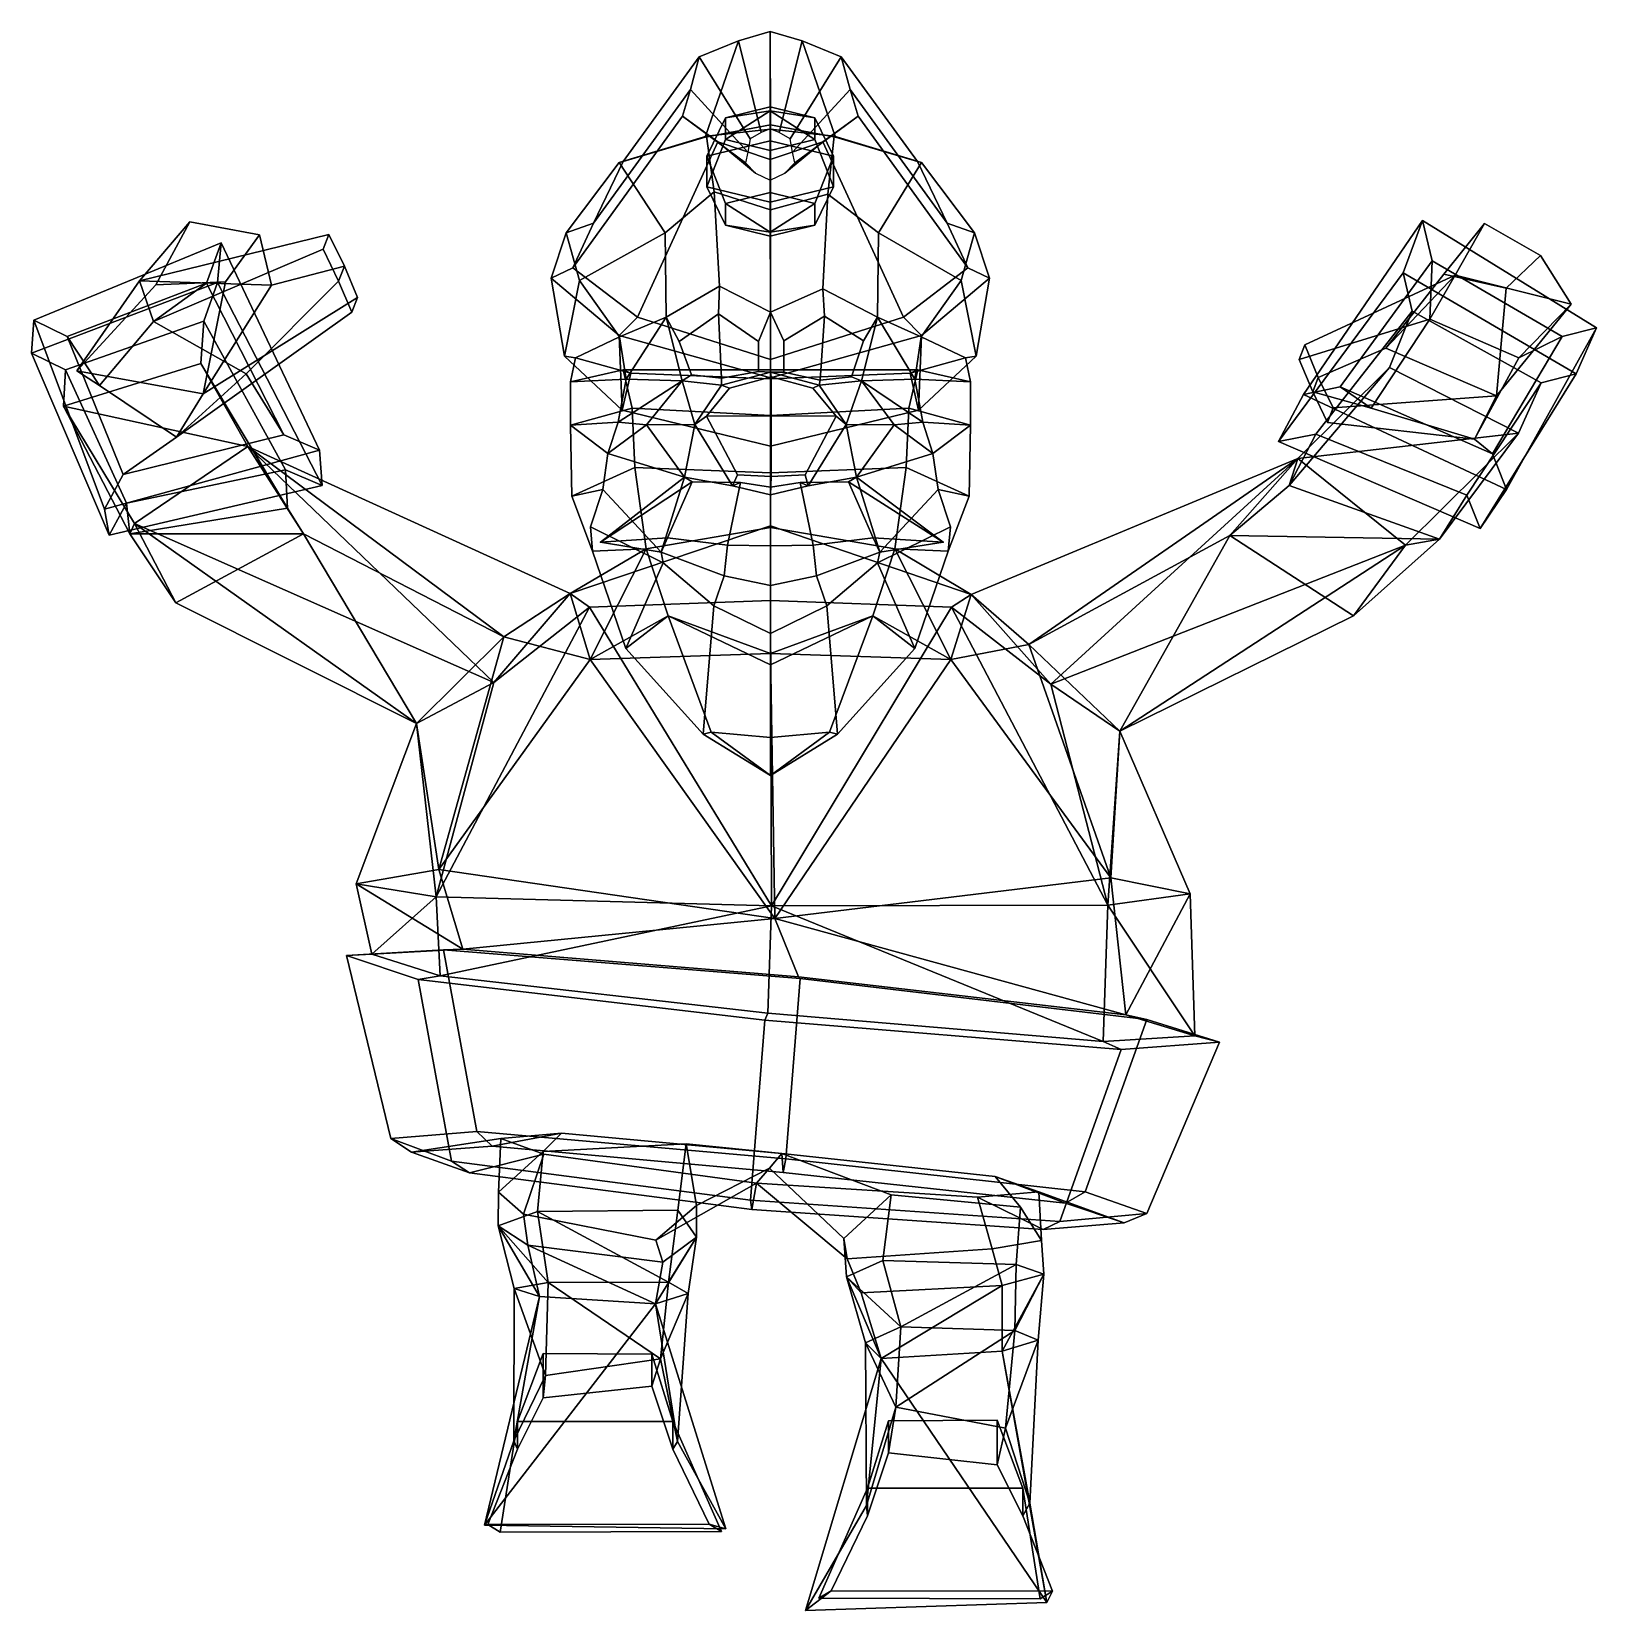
# Model space of a CAD drawing. Extents: x -226 to 249, y -158 to 322.
import ezdxf

# ---------------------------------------------------------------- set-up
doc = ezdxf.new("R2010")
doc.units = 0

msp = doc.modelspace()

# ---------------------------------------------------------------- linework, layer by layer
for p in [(-53.439686, 166.651978, 96.495125), (50.566883, 166.651978, 96.495125)]:
    msp.add_point(p)
for points in [[(-1.840121, 293.372345, 81.218559), (-1.868114, 321.670959, 12.445888), (-11.494621, 318.849091, 11.251701), (-21.628384, 289.631409, 74.793175)], [(-1.919945, 292.175354, -42.779003), (-4.615367, 291.038757, -42.227146), (-11.494621, 318.849091, 11.251701), (-1.868114, 321.670959, 12.445888)], [(-1.919945, 292.175354, -42.779003), (-1.868114, 321.670959, 12.445888), (7.758393, 318.849091, 11.251705), (0.775477, 291.038757, -42.227142)], [(-1.840121, 293.372345, 81.218559), (17.948139, 289.631409, 74.793175), (7.758393, 318.849091, 11.251705), (-1.868114, 321.670959, 12.445888)], [(-46.488689, 282.204376, 64.160469), (-21.628384, 289.631409, 74.793175), (-11.494621, 318.849091, 11.251701), (-23.42498, 314.013794, 9.205459)], [(-4.615367, 291.038757, -42.227146), (-7.955868, 289.091187, -41.281528), (-23.42498, 314.013794, 9.205459), (-11.494621, 318.849091, 11.251701)], [(0.775477, 291.038757, -42.227142), (7.758393, 318.849091, 11.251705), (19.688751, 314.013794, 9.205465), (4.115977, 289.091187, -41.281525)], [(42.808453, 282.204346, 64.160469), (19.688751, 314.013794, 9.205465), (7.758393, 318.849091, 11.251705), (17.948139, 289.631409, 74.793175)], [(-55.529221, 263.532471, 42.957512), (-46.488689, 282.204376, 64.160469), (-23.42498, 314.013794, 9.205459), (-26.103609, 304.054718, 4.990897)], [(-7.955868, 289.091187, -41.281528), (-8.705885, 285.079865, -39.333851), (-26.103609, 304.054718, 4.990897), (-23.42498, 314.013794, 9.205459)], [(4.115977, 289.091187, -41.281525), (19.688751, 314.013794, 9.205465), (22.367374, 304.054718, 4.990904), (4.86599, 285.079865, -39.333847)], [(51.848984, 263.532471, 42.957516), (22.367374, 304.054718, 4.990904), (19.688751, 314.013794, 9.205465), (42.808453, 282.204346, 64.160469)], [(-61.799164, 249.936035, 24.151636), (-55.529221, 263.532471, 42.957512), (-26.103609, 304.054718, 4.990897), (-28.555967, 296.021301, 1.591251)], [(-8.705885, 285.079865, -39.333851), (-9.392546, 281.844147, -37.762772), (-28.555967, 296.021301, 1.591251), (-26.103609, 304.054718, 4.990897)], [(4.86599, 285.079865, -39.333847), (22.367374, 304.054718, 4.990904), (24.819736, 296.021271, 1.59126), (5.552651, 281.844147, -37.762768)], [(58.118919, 249.936035, 24.151638), (24.819736, 296.021271, 1.59126), (22.367374, 304.054718, 4.990904), (51.848984, 263.532471, 42.957516)], [(-1.909962, 288.50293, -27.689205), (-1.909959, 298.772003, -39.635738), (-15.518848, 295.475708, -46.332699), (-21.155857, 283.841278, -37.160118)], [(-1.909959, 298.772003, -39.635738), (-1.909955, 297.564087, -55.680042), (-15.518848, 295.475708, -46.332699)], [(-15.518848, 295.475708, -46.332699), (-1.909955, 297.564087, -55.680042), (-15.518845, 288.883118, -59.726608)], [(-1.909955, 297.564087, -55.680042), (-1.909953, 285.586792, -66.423615), (-15.518845, 288.883118, -59.726608)], [(-1.909962, 288.50293, -27.689205), (17.335936, 283.841278, -37.160107), (11.698965, 295.475708, -46.332691), (-1.909959, 298.772003, -39.635738)], [(-1.909959, 298.772003, -39.635738), (11.698965, 295.475708, -46.332691), (-1.909955, 297.564087, -55.680042)], [(-1.909955, 297.564087, -55.680042), (11.698969, 288.883087, -59.726601), (-1.909953, 285.586792, -66.423615)], [(11.698965, 295.475708, -46.332691), (11.698969, 288.883087, -59.726601), (-1.909955, 297.564087, -55.680042)], [(-42.21125, 234.925507, 8.603511), (-61.799164, 249.936035, 24.151636), (-28.555967, 296.021301, 1.591251), (-17.838308, 288.168396, -1.731965)], [(-9.392546, 281.844147, -37.762772), (-6.391602, 278.681152, -36.226978), (-17.838308, 288.168396, -1.731965), (-28.555967, 296.021301, 1.591251)], [(-1.840121, 292.084412, 85.95002), (-1.840121, 293.372345, 81.218559), (-21.628384, 289.631409, 74.793175), (-21.239719, 289.90863, 80.185905)], [(-21.155857, 283.841278, -37.160118), (-15.518848, 295.475708, -46.332699), (-15.518845, 288.883118, -59.726608), (-21.155853, 274.517914, -56.102039)], [(-1.840121, 292.084412, 85.95002), (17.559475, 289.90863, 80.185905), (17.948139, 289.631409, 74.793175), (-1.840121, 293.372345, 81.218559)], [(5.552651, 281.844147, -37.762768), (24.819736, 296.021271, 1.59126), (14.102066, 288.168396, -1.73196), (2.551703, 278.681152, -36.226978)], [(17.335936, 283.841278, -37.160107), (17.335939, 274.517914, -56.102024), (11.698969, 288.883087, -59.726601), (11.698965, 295.475708, -46.332691)], [(38.530998, 234.925476, 8.603513), (14.102066, 288.168396, -1.73196), (24.819736, 296.021271, 1.59126), (58.118919, 249.936035, 24.151638)], [(-18.882895, 273.015533, 93.788818), (-21.239719, 289.90863, 80.185905), (-47.731041, 281.971771, 69.488777), (-33.823631, 260.55304, 87.771355)], [(-21.239719, 289.90863, 80.185905), (-21.628384, 289.631409, 74.793175), (-46.488689, 282.204376, 64.160469), (-47.731041, 281.971771, 69.488777)], [(-1.840125, 222.077576, -6.07894), (-42.21125, 234.925507, 8.603511), (-17.838308, 288.168396, -1.731965), (-1.868122, 282.878021, -3.970804)], [(-1.840124, 267.598663, 101.396133), (-1.840121, 292.084412, 85.95002), (-21.239719, 289.90863, 80.185905), (-18.882895, 273.015533, 93.788818)], [(-1.909962, 288.50293, -27.689205), (-21.155857, 283.841278, -37.160118), (-15.518851, 269.476105, -33.535488), (-1.909961, 272.7724, -26.83853)], [(-15.518845, 288.883118, -59.726608), (-1.909953, 285.586792, -66.423615), (-1.909953, 269.856232, -65.572968), (-21.155853, 274.517914, -56.102039)], [(-6.391602, 278.681152, -36.226978), (-1.91995, 276.550293, -35.192356), (-1.868122, 282.878021, -3.970804), (-17.838308, 288.168396, -1.731965)], [(2.551703, 278.681152, -36.226978), (14.102066, 288.168396, -1.73196), (-1.868122, 282.878021, -3.970804), (-1.91995, 276.550293, -35.192356)], [(-1.909962, 288.50293, -27.689205), (-1.909961, 272.7724, -26.83853), (11.69896, 269.476105, -33.53548), (17.335936, 283.841278, -37.160107)], [(11.698969, 288.883087, -59.726601), (17.335939, 274.517914, -56.102024), (-1.909953, 269.856232, -65.572968), (-1.909953, 285.586792, -66.423615)], [(-1.840125, 222.077576, -6.07894), (-1.868122, 282.878021, -3.970804), (14.102066, 288.168396, -1.73196), (38.530998, 234.925476, 8.603513)], [(-1.840124, 267.598663, 101.396133), (15.606373, 272.335724, 94.224503), (17.559475, 289.90863, 80.185905), (-1.840121, 292.084412, 85.95002)], [(15.606373, 272.335724, 94.224503), (31.015423, 260.55304, 87.77137), (44.050804, 281.971771, 69.488785), (17.559475, 289.90863, 80.185905)], [(17.559475, 289.90863, 80.185905), (44.050804, 281.971771, 69.488785), (42.808453, 282.204346, 64.160469), (17.948139, 289.631409, 74.793175)], [(-21.155857, 283.841278, -37.160118), (-21.155853, 274.517914, -56.102039), (-15.518847, 262.883514, -46.929398), (-15.518851, 269.476105, -33.535488)], [(17.335936, 283.841278, -37.160107), (11.69896, 269.476105, -33.53548), (11.698964, 262.883514, -46.92939), (17.335939, 274.517914, -56.102024)], [(-47.731041, 281.971771, 69.488777), (-46.488689, 282.204376, 64.160469), (-55.529221, 263.532471, 42.957512), (-63.827904, 260.593994, 46.089115)], [(-33.823631, 260.55304, 87.771355), (-47.731041, 281.971771, 69.488777), (-63.827904, 260.593994, 46.089115), (-59.780838, 246.11731, 74.381981)], [(31.015423, 260.55304, 87.77137), (56.100597, 246.11731, 74.381981), (60.147655, 260.593964, 46.089119), (44.050804, 281.971771, 69.488785)], [(44.050804, 281.971771, 69.488785), (60.147655, 260.593964, 46.089119), (51.848984, 263.532471, 42.957516), (42.808453, 282.204346, 64.160469)], [(-15.518847, 262.883514, -46.929398), (-21.155853, 274.517914, -56.102039), (-1.909953, 269.856232, -65.572968), (-1.909955, 259.587189, -53.626404)], [(11.698964, 262.883514, -46.92939), (-1.909955, 259.587189, -53.626404), (-1.909953, 269.856232, -65.572968), (17.335939, 274.517914, -56.102024)], [(-18.882895, 273.015533, 93.788818), (-33.823631, 260.55304, 87.771355), (-33.530922, 234.999756, 93.58403), (-17.314205, 244.372284, 104.420204)], [(-1.840124, 267.598663, 101.396133), (-18.882895, 273.015533, 93.788818), (-17.314205, 244.372284, 104.420204), (-1.840125, 236.519836, 107.263374)], [(-1.909961, 272.7724, -26.83853), (-15.518851, 269.476105, -33.535488), (-1.909968, 260.795105, -37.582047)], [(-15.518851, 269.476105, -33.535488), (-15.518847, 262.883514, -46.929398), (-1.909968, 260.795105, -37.582047)], [(-1.909961, 272.7724, -26.83853), (-1.909968, 260.795105, -37.582047), (11.69896, 269.476105, -33.53548)], [(11.69896, 269.476105, -33.53548), (-1.909968, 260.795105, -37.582047), (11.698964, 262.883514, -46.92939)], [(-1.840124, 267.598663, 101.396133), (-1.840125, 236.519836, 107.263374), (14.037677, 243.590363, 104.507339), (15.606373, 272.335724, 94.224503)], [(15.606373, 272.335724, 94.224503), (14.037677, 243.590363, 104.507339), (30.72271, 234.999756, 93.58403), (31.015423, 260.55304, 87.77137)], [(-188.446274, 244.800201, 202.112564), (-178.088333, 263.875214, 204.213135), (-193.342392, 246.032288, 139.253647), (-212.390686, 218.665375, 153.664673)], [(-156.950638, 259.955048, 203.864182), (-153.29158, 244.71347, 151.373474), (-193.342392, 246.032288, 139.253647), (-178.088333, 263.875214, 204.213135)], [(-167.249573, 245.727051, 211.968567), (-156.950638, 259.955048, 203.864182), (-178.088333, 263.875214, 204.213135), (-188.446274, 244.800201, 202.112564)], [(152.391449, 197.210815, 107.549316), (160.030975, 211.518524, 136.431641), (196.153778, 264.266571, 101.242142), (190.271118, 248.422607, 73.604721)], [(160.030975, 211.518524, 136.431641), (171.154755, 213.771393, 132.73201), (199.060623, 252.070679, 106.543282), (196.153778, 264.266571, 101.242142)], [(248.940033, 231.74823, 105.77179), (242.753143, 217.771057, 76.388527), (190.271118, 248.422607, 73.604721), (196.153778, 264.266571, 101.242142)], [(248.940033, 231.74823, 105.77179), (196.153778, 264.266571, 101.242142), (199.060623, 252.070679, 106.543282), (238.510101, 229.096924, 109.504852)], [(-135.879227, 260.041046, 142.756256), (-137.570175, 255.586792, 130.724533), (-189.164215, 233.686584, 105.902618), (-193.342392, 246.032288, 139.253647)], [(-131.126724, 250.436218, 146.557693), (-135.879227, 260.041046, 142.756256), (-193.342392, 246.032288, 139.253647), (-153.29158, 244.71347, 151.373474)], [(-167.249573, 245.727051, 211.968567), (-174.024292, 211.668823, 152.362274), (-153.29158, 244.71347, 151.373474), (-156.950638, 259.955048, 203.864182)], [(-131.126724, 250.436218, 146.557693), (-132.934189, 245.936554, 134.53952), (-137.570175, 255.586792, 130.724533), (-135.879227, 260.041046, 142.756256)], [(-63.827904, 260.593994, 46.089115), (-55.529221, 263.532471, 42.957512), (-61.799164, 249.936035, 24.151636), (-68.353592, 246.836914, 24.168404)], [(-59.780838, 246.11731, 74.381981), (-63.827904, 260.593994, 46.089115), (-68.353592, 246.836914, 24.168404), (-64.354256, 223.100098, 44.330399)], [(-47.615299, 229.041931, 77.848557), (-33.530922, 234.999756, 93.58403), (-33.823631, 260.55304, 87.771355), (-59.780838, 246.11731, 74.381981)], [(-1.909968, 260.795105, -37.582047), (-15.518847, 262.883514, -46.929398), (-1.909955, 259.587189, -53.626404)], [(-1.909968, 260.795105, -37.582047), (-1.909955, 259.587189, -53.626404), (11.698964, 262.883514, -46.92939)], [(43.935051, 229.041931, 77.848557), (56.100597, 246.11731, 74.381981), (31.015423, 260.55304, 87.77137), (30.72271, 234.999756, 93.58403)], [(60.147655, 260.593964, 46.089119), (64.673347, 246.836914, 24.168407), (58.118919, 249.936035, 24.151638), (51.848984, 263.532471, 42.957516)], [(56.100597, 246.11731, 74.381981), (60.674011, 223.100098, 44.330399), (64.673347, 246.836914, 24.168407), (60.147655, 260.593964, 46.089119)], [(202.6465, 248.067627, 208.575348), (214.948517, 263.408112, 199.879227), (206.043335, 247.733459, 133.202438), (185.038239, 225.562927, 161.837219)], [(221.512497, 243.800049, 208.79097), (231.997284, 253.692993, 190.365494), (214.948517, 263.408112, 199.879227), (202.6465, 248.067627, 208.575348)], [(231.997284, 253.692993, 190.365494), (241.277542, 238.905029, 132.930679), (206.043335, 247.733459, 133.202438), (214.948517, 263.408112, 199.879227)], [(-225.470627, 234.024048, 113.809944), (-168.594452, 257.506866, 104.977722), (-169.676071, 245.44043, 74.932838), (-226.140991, 223.997375, 82.249962)], [(-225.470627, 234.024048, 113.809944), (-215.323349, 229.103943, 115.414284), (-173.011749, 245.294159, 109.055626), (-168.594452, 257.506866, 104.977722)], [(-132.934189, 245.936554, 134.53952), (-161.016571, 217.731018, 109.427757), (-189.164215, 233.686584, 105.902618), (-137.570175, 255.586792, 130.724533)], [(-138.679565, 194.573181, 126.656586), (-168.594452, 257.506866, 104.977722), (-173.011749, 245.294159, 109.055626), (-149.57254, 199.21698, 125.146591)], [(-137.9319, 183.901978, 95.306496), (-169.676071, 245.44043, 74.932838), (-168.594452, 257.506866, 104.977722), (-138.679565, 194.573181, 126.656586)], [(-127.229691, 240.941162, 150.468994), (-131.126724, 250.436218, 146.557693), (-153.29158, 244.71347, 151.373474), (-174.024292, 211.668823, 152.362274)], [(-127.229691, 240.941162, 150.468994), (-128.936295, 236.469666, 138.403244), (-132.934189, 245.936554, 134.53952), (-131.126724, 250.436218, 146.557693)], [(-68.353592, 246.836914, 24.168404), (-61.799164, 249.936035, 24.151636), (-42.21125, 234.925507, 8.603511), (-47.739967, 229.389038, 7.627958)], [(64.673347, 246.836914, 24.168407), (44.059719, 229.389038, 7.627961), (38.530998, 234.925476, 8.603513), (58.118919, 249.936035, 24.151638)], [(180.577774, 207.348633, 117.695999), (198.406799, 234.314667, 103.660179), (199.060623, 252.070679, 106.543282), (171.154755, 213.771393, 132.73201)], [(225.34198, 222.636414, 105.587791), (238.510101, 229.096924, 109.504852), (199.060623, 252.070679, 106.543282), (198.406799, 234.314667, 103.660179)], [(221.512497, 243.800049, 208.79097), (218.576096, 211.052643, 148.146423), (241.277542, 238.905029, 132.930679), (231.997284, 253.692993, 190.365494)], [(-226.140991, 223.997375, 82.249962), (-169.676071, 245.44043, 74.932838), (-173.819, 233.750854, 78.835777), (-215.858414, 218.968384, 83.890129)], [(-205.543701, 214.213867, 115.32634), (-189.164215, 233.686584, 105.902618), (-173.011749, 245.294159, 109.055626), (-215.323349, 229.103943, 115.414284)], [(-212.390686, 218.665375, 153.664673), (-193.342392, 246.032288, 139.253647), (-189.164215, 233.686584, 105.902618), (-205.543701, 214.213867, 115.32634)], [(-167.249573, 245.727051, 211.968567), (-188.446274, 244.800201, 202.112564), (-212.390686, 218.665375, 153.664673), (-174.024292, 211.668823, 152.362274)], [(-161.016571, 217.731018, 109.427757), (-149.57254, 199.21698, 125.146591), (-173.011749, 245.294159, 109.055626), (-189.164215, 233.686584, 105.902618)], [(-128.936295, 236.469666, 138.403244), (-182.153397, 198.552399, 119.35778), (-161.016571, 217.731018, 109.427757), (-132.934189, 245.936554, 134.53952)], [(-137.9319, 183.901978, 95.306496), (-149.033356, 188.593079, 93.781448), (-173.819, 233.750854, 78.835777), (-169.676071, 245.44043, 74.932838)], [(-64.354256, 223.100098, 44.330399), (-68.353592, 246.836914, 24.168404), (-47.739967, 229.389038, 7.627958), (-46.844643, 206.683472, 23.789646)], [(-59.780838, 246.11731, 74.381981), (-64.354256, 223.100098, 44.330399), (-61.048714, 222.608368, 42.301632), (-47.615299, 229.041931, 77.848557)], [(60.674011, 223.100098, 44.330399), (43.164391, 206.683472, 23.78965), (44.059719, 229.389038, 7.627961), (64.673347, 246.836914, 24.168407)], [(56.100597, 246.11731, 74.381981), (43.935051, 229.041931, 77.848557), (57.368473, 222.608368, 42.301632), (60.674011, 223.100098, 44.330399)], [(152.391449, 197.210815, 107.549316), (190.271118, 248.422607, 73.604721), (192.970627, 236.765289, 78.690178), (163.723404, 199.468201, 103.798943)], [(160.463913, 226.551239, 164.576889), (206.043335, 247.733459, 133.202438), (198.406799, 234.314667, 103.660179), (158.701874, 222.072693, 152.564407)], [(164.470016, 216.691528, 168.580246), (185.038239, 225.562927, 161.837219), (206.043335, 247.733459, 133.202438), (160.463913, 226.551239, 164.576889)], [(221.512497, 243.800049, 208.79097), (202.6465, 248.067627, 208.575348), (185.038239, 225.562927, 161.837219), (218.576096, 211.052643, 148.146423)], [(242.753143, 217.771057, 76.388527), (232.17923, 215.044128, 80.192284), (192.970627, 236.765289, 78.690178), (190.271118, 248.422607, 73.604721)], [(241.277542, 238.905029, 132.930679), (225.34198, 222.636414, 105.587791), (198.406799, 234.314667, 103.660179), (206.043335, 247.733459, 133.202438)], [(-127.229691, 240.941162, 150.468994), (-174.024292, 211.668823, 152.362274), (-182.153397, 198.552399, 119.35778), (-128.936295, 236.469666, 138.403244)], [(-17.573053, 235.984497, 104.469688), (-17.314205, 244.372284, 104.420204), (-33.530922, 234.999756, 93.58403), (-29.510185, 227.615784, 94.654114)], [(-17.573053, 235.984497, 104.469688), (-5.42518, 227.61261, 106.095718), (-1.840125, 236.519836, 107.263374), (-17.314205, 244.372284, 104.420204)], [(14.544548, 235.289368, 104.268639), (14.037677, 243.590363, 104.507339), (-1.840125, 236.519836, 107.263374), (2.198067, 227.731873, 106.276031)], [(14.544548, 235.289368, 104.268639), (26.463894, 227.735291, 92.15062), (30.72271, 234.999756, 93.58403), (14.037677, 243.590363, 104.507339)], [(-47.739967, 229.389038, 7.627958), (-42.21125, 234.925507, 8.603511), (-1.840125, 222.077576, -6.07894), (-1.840125, 216.577271, -7.960456)], [(-45.642548, 216.145874, 78.655991), (-33.530922, 234.999756, 93.58403), (-47.615299, 229.041931, 77.848557)], [(-28.600655, 215.585266, 98.549278), (-33.530922, 234.999756, 93.58403), (-45.642548, 216.145874, 78.655991)], [(-25.763184, 217.425964, 97.547935), (-29.510185, 227.615784, 94.654114), (-33.530922, 234.999756, 93.58403), (-28.600655, 215.585266, 98.549278)], [(-16.673697, 216.491394, 102.64016), (-17.573053, 235.984497, 104.469688), (-29.510185, 227.615784, 94.654114), (-25.763184, 217.425964, 97.547935)], [(-5.42518, 227.61261, 106.095718), (-17.573053, 235.984497, 104.469688), (-16.673697, 216.491394, 102.64016), (-5.42518, 218.495361, 106.939919)], [(-5.42518, 218.495361, 106.939919), (-1.840125, 218.247925, 110.144325), (-1.840125, 236.519836, 107.263374), (-5.42518, 227.61261, 106.095718)], [(2.198067, 218.227264, 107.318275), (2.198067, 227.731873, 106.276031), (-1.840125, 236.519836, 107.263374), (-1.840125, 218.247925, 110.144325)], [(44.059719, 229.389038, 7.627961), (-1.840125, 216.577271, -7.960456), (-1.840125, 222.077576, -6.07894), (38.530998, 234.925476, 8.603513)], [(2.198067, 227.731873, 106.276031), (2.198067, 218.227264, 107.318275), (13.227534, 215.879028, 102.009949), (14.544548, 235.289368, 104.268639)], [(13.227534, 215.879028, 102.009949), (22.78986, 216.875061, 95.723228), (26.463894, 227.735291, 92.15062), (14.544548, 235.289368, 104.268639)], [(22.78986, 216.875061, 95.723228), (25.792444, 215.585266, 98.549278), (30.72271, 234.999756, 93.58403), (26.463894, 227.735291, 92.15062)], [(25.792444, 215.585266, 98.549278), (41.962296, 216.145874, 78.655991), (30.72271, 234.999756, 93.58403)], [(41.962296, 216.145874, 78.655991), (43.935051, 229.041931, 77.848557), (30.72271, 234.999756, 93.58403)], [(186.166214, 219.664246, 47.569431), (155.618912, 183.869263, 72.245041), (163.723404, 199.468201, 103.798943), (192.970627, 236.765289, 78.690178)], [(232.17923, 215.044128, 80.192284), (225.274902, 199.718292, 48.22451), (186.166214, 219.664246, 47.569431), (192.970627, 236.765289, 78.690178)], [(218.576096, 211.052643, 148.146423), (211.963715, 197.9505, 118.230316), (225.34198, 222.636414, 105.587791), (241.277542, 238.905029, 132.930679)], [(-202.634277, 168.728882, 100.563972), (-203.993164, 176.661469, 133.773651), (-225.470627, 234.024048, 113.809944), (-226.140991, 223.997375, 82.249962)], [(-203.993164, 176.661469, 133.773651), (-198.302719, 187.202515, 130.247894), (-215.323349, 229.103943, 115.414284), (-225.470627, 234.024048, 113.809944)], [(-215.858414, 218.968384, 83.890129), (-173.819, 233.750854, 78.835777), (-174.721008, 220.853271, 45.070625), (-216.442001, 207.914673, 49.510422)], [(-174.721008, 220.853271, 45.070625), (-173.819, 233.750854, 78.835777), (-149.033356, 188.593079, 93.781448), (-148.445343, 177.006836, 59.57515)], [(162.81955, 212.245483, 156.519608), (158.701874, 222.072693, 152.564407), (198.406799, 234.314667, 103.660179), (180.577774, 207.348633, 117.695999)], [(213.599335, 170.828125, 106.204514), (242.753143, 217.771057, 76.388527), (248.940033, 231.74823, 105.77179), (221.676254, 182.595642, 137.251968)], [(221.676254, 182.595642, 137.251968), (248.940033, 231.74823, 105.77179), (238.510101, 229.096924, 109.504852), (217.340805, 193.478333, 132.927963)], [(-182.153397, 198.552399, 119.35778), (-205.543701, 214.213867, 115.32634), (-215.323349, 229.103943, 115.414284), (-198.302719, 187.202515, 130.247894)], [(-47.615299, 229.041931, 77.848557), (-61.048714, 222.608368, 42.301632), (-62.553123, 215.329712, 42.462151), (-45.642548, 216.145874, 78.655991)], [(-46.844643, 206.683472, 23.789646), (-47.739967, 229.389038, 7.627958), (-1.840125, 216.577271, -7.960456), (-1.840127, 195.776062, 7.300625)], [(43.164391, 206.683472, 23.78965), (-1.840127, 195.776062, 7.300625), (-1.840125, 216.577271, -7.960456), (44.059719, 229.389038, 7.627961)], [(43.935051, 229.041931, 77.848557), (41.962296, 216.145874, 78.655991), (58.872875, 215.329712, 42.462151), (57.368473, 222.608368, 42.301632)], [(164.470016, 216.691528, 168.580246), (160.463913, 226.551239, 164.576889), (158.701874, 222.072693, 152.564407), (162.81955, 212.245483, 156.519608)], [(169.045578, 207.428192, 172.307983), (218.576096, 211.052643, 148.146423), (185.038239, 225.562927, 161.837219), (164.470016, 216.691528, 168.580246)], [(211.963715, 197.9505, 118.230316), (217.340805, 193.478333, 132.927963), (238.510101, 229.096924, 109.504852), (225.34198, 222.636414, 105.587791)], [(-202.634277, 168.728882, 100.563972), (-226.140991, 223.997375, 82.249962), (-215.858414, 218.968384, 83.890129), (-197.352783, 178.482147, 97.301666)], [(-216.442001, 207.914673, 49.510422), (-174.721008, 220.853271, 45.070625), (-160.46109, 195.694489, 0.816472)], [(-148.445343, 177.006836, 59.57515), (-160.46109, 195.694489, 0.816472), (-174.721008, 220.853271, 45.070625)], [(-64.354256, 223.100098, 44.330399), (-46.844643, 206.683472, 23.789646), (-44.258511, 217.984131, 16.968267), (-61.048714, 222.608368, 42.301632)], [(-62.553123, 215.329712, 42.462151), (-61.048714, 222.608368, 42.301632), (-44.258511, 217.984131, 16.968267), (-46.570873, 219.009094, 12.67251)], [(60.674011, 223.100098, 44.330399), (57.368473, 222.608368, 42.301632), (40.578266, 217.984131, 16.968267), (43.164391, 206.683472, 23.78965)], [(58.872875, 215.329712, 42.462151), (42.890621, 219.009094, 12.67251), (40.578266, 217.984131, 16.968267), (57.368473, 222.608368, 42.301632)], [(-196.344162, 169.222961, 62.319706), (-197.352783, 178.482147, 97.301666), (-215.858414, 218.968384, 83.890129), (-216.442001, 207.914673, 49.510422)], [(-174.024292, 211.668823, 152.362274), (-212.390686, 218.665375, 153.664673), (-205.543701, 214.213867, 115.32634), (-182.153397, 198.552399, 119.35778)], [(-182.153397, 198.552399, 119.35778), (-198.302719, 187.202515, 130.247894), (-149.57254, 199.21698, 125.146591), (-161.016571, 217.731018, 109.427757)], [(-62.574905, 202.135803, 44.641083), (-62.553123, 215.329712, 42.462151), (-46.570873, 219.009094, 12.67251), (-43.826096, 207.312042, 11.188781)], [(-45.642548, 216.145874, 78.655991), (-62.553123, 215.329712, 42.462151), (-62.574905, 202.135803, 44.641083), (-48.084316, 203.046692, 78.504814)], [(-48.084316, 203.046692, 78.504814), (-28.600655, 215.585266, 98.549278), (-45.642548, 216.145874, 78.655991)], [(-46.844643, 206.683472, 23.789646), (-1.840127, 195.776062, 7.300625), (-1.840125, 216.201599, 0.332039), (-44.258511, 217.984131, 16.968267)], [(-46.570873, 219.009094, 12.67251), (-44.258511, 217.984131, 16.968267), (-1.840125, 216.201599, 0.332039), (-1.840125, 218.934937, -2.405132)], [(-43.826096, 207.312042, 11.188781), (-46.570873, 219.009094, 12.67251), (-1.840125, 218.934937, -2.405132), (-1.840125, 205.058716, -0.945824)], [(-16.673697, 216.491394, 102.64016), (-25.763184, 217.425964, 97.547935), (-28.600655, 215.585266, 98.549278), (-16.640804, 214.304352, 104.835991)], [(-1.581743, 205.044678, 128.666168), (-1.581743, 216.861572, 124.536148), (-14.204618, 213.427307, 121.01963), (-21.280945, 204.862976, 122.216965)], [(-16.673697, 216.491394, 102.64016), (-16.640804, 214.304352, 104.835991), (-1.840125, 218.247925, 110.144325), (-5.42518, 218.495361, 106.939919)], [(-1.581743, 216.861572, 124.536148), (-1.840125, 218.247925, 110.144325), (-16.640804, 214.304352, 104.835991), (-14.204618, 213.427307, 121.01963)], [(43.164391, 206.683472, 23.78965), (40.578266, 217.984131, 16.968267), (-1.840125, 216.201599, 0.332039), (-1.840127, 195.776062, 7.300625)], [(42.890621, 219.009094, 12.67251), (-1.840125, 218.934937, -2.405132), (-1.840125, 216.201599, 0.332039), (40.578266, 217.984131, 16.968267)], [(40.145847, 207.312042, 11.188781), (-1.840125, 205.058716, -0.945824), (-1.840125, 218.934937, -2.405132), (42.890621, 219.009094, 12.67251)], [(-1.581743, 216.861572, 124.536148), (11.041129, 213.427307, 121.01963), (12.960553, 214.304352, 104.835991), (-1.840125, 218.247925, 110.144325)], [(13.227534, 215.879028, 102.009949), (2.198067, 218.227264, 107.318275), (-1.840125, 218.247925, 110.144325), (12.960553, 214.304352, 104.835991)], [(-1.581743, 205.044678, 128.666168), (18.117458, 204.862976, 122.216965), (11.041129, 213.427307, 121.01963), (-1.581743, 216.861572, 124.536148)], [(13.227534, 215.879028, 102.009949), (12.960553, 214.304352, 104.835991), (25.792444, 215.585266, 98.549278), (22.78986, 216.875061, 95.723228)], [(44.404072, 203.046692, 78.504814), (41.962296, 216.145874, 78.655991), (25.792444, 215.585266, 98.549278)], [(58.894661, 202.135803, 44.641083), (40.145847, 207.312042, 11.188781), (42.890621, 219.009094, 12.67251), (58.872875, 215.329712, 42.462151)], [(41.962296, 216.145874, 78.655991), (44.404072, 203.046692, 78.504814), (58.894661, 202.135803, 44.641083), (58.872875, 215.329712, 42.462151)], [(155.618912, 183.869263, 72.245041), (186.166214, 219.664246, 47.569431), (158.256302, 192.026917, 12.051883)], [(225.274902, 199.718292, 48.22451), (158.256302, 192.026917, 12.051883), (186.166214, 219.664246, 47.569431)], [(169.045578, 207.428192, 172.307983), (164.470016, 216.691528, 168.580246), (162.81955, 212.245483, 156.519608), (167.288635, 202.939514, 160.255859)], [(213.599335, 170.828125, 106.204514), (209.572021, 180.900574, 102.205856), (232.17923, 215.044128, 80.192284), (242.753143, 217.771057, 76.388527)], [(-39.43034, 202.22998, 101.72583), (-28.600655, 215.585266, 98.549278), (-48.084316, 203.046692, 78.504814)], [(-39.43034, 202.22998, 101.72583), (-24.79858, 202.383301, 104.760262), (-28.600655, 215.585266, 98.549278)], [(-24.79858, 202.383301, 104.760262), (-16.640804, 214.304352, 104.835991), (-28.600655, 215.585266, 98.549278)], [(-21.280945, 204.862976, 122.216965), (-14.204618, 213.427307, 121.01963), (-16.640804, 214.304352, 104.835991), (-24.79858, 202.383301, 104.760262)], [(18.117458, 204.862976, 122.216965), (21.118332, 202.383301, 104.760262), (12.960553, 214.304352, 104.835991), (11.041129, 213.427307, 121.01963)], [(21.118332, 202.383301, 104.760262), (25.792444, 215.585266, 98.549278), (12.960553, 214.304352, 104.835991)], [(35.750092, 202.22998, 101.72583), (25.792444, 215.585266, 98.549278), (21.118332, 202.383301, 104.760262)], [(35.750092, 202.22998, 101.72583), (44.404072, 203.046692, 78.504814), (25.792444, 215.585266, 98.549278)], [(213.599335, 170.828125, 106.204514), (221.676254, 182.595642, 137.251968), (160.030975, 211.518524, 136.431641), (152.391449, 197.210815, 107.549316)], [(221.676254, 182.595642, 137.251968), (217.340805, 193.478333, 132.927963), (171.154755, 213.771393, 132.73201), (160.030975, 211.518524, 136.431641)], [(167.288635, 202.939514, 160.255859), (162.81955, 212.245483, 156.519608), (180.577774, 207.348633, 117.695999), (211.963715, 197.9505, 118.230316)], [(169.045578, 207.428192, 172.307983), (167.288635, 202.939514, 160.255859), (211.963715, 197.9505, 118.230316), (218.576096, 211.052643, 148.146423)], [(211.963715, 197.9505, 118.230316), (180.577774, 207.348633, 117.695999), (171.154755, 213.771393, 132.73201), (217.340805, 193.478333, 132.927963)], [(201.323227, 167.545715, 69.585434), (225.274902, 199.718292, 48.22451), (232.17923, 215.044128, 80.192284), (209.572021, 180.900574, 102.205856)], [(-216.442001, 207.914673, 49.510422), (-160.46109, 195.694489, 0.816472), (-194.895706, 172.330505, -12.275689)], [(-196.344162, 169.222961, 62.319706), (-216.442001, 207.914673, 49.510422), (-194.895706, 172.330505, -12.275689)], [(-62.13855, 180.581543, 46.003769), (-62.574905, 202.135803, 44.641083), (-43.826096, 207.312042, 11.188781), (-43.033379, 189.324371, 14.099627)], [(-43.033379, 189.324371, 14.099627), (-43.826096, 207.312042, 11.188781), (-1.840125, 205.058716, -0.945824), (-1.840125, 187.698669, 3.485335)], [(39.35313, 189.324371, 14.099627), (-1.840125, 187.698669, 3.485335), (-1.840125, 205.058716, -0.945824), (40.145847, 207.312042, 11.188781)], [(58.458309, 180.581543, 46.003769), (39.35313, 189.324371, 14.099627), (40.145847, 207.312042, 11.188781), (58.894661, 202.135803, 44.641083)], [(-48.084316, 203.046692, 78.504814), (-62.574905, 202.135803, 44.641083), (-51.150391, 193.523315, 77.948036)], [(-52.756134, 182.593445, 78.12674), (-51.150391, 193.523315, 77.948036), (-62.574905, 202.135803, 44.641083), (-62.13855, 180.581543, 46.003769)], [(-51.150391, 193.523315, 77.948036), (-39.43034, 202.22998, 101.72583), (-48.084316, 203.046692, 78.504814)], [(-27.93372, 186.416626, 98.608398), (-39.43034, 202.22998, 101.72583), (-51.150391, 193.523315, 77.948036)], [(-27.93372, 186.416626, 98.608398), (-24.79858, 202.383301, 104.760262), (-39.43034, 202.22998, 101.72583)], [(-13.306586, 183.796265, 104.511536), (-24.79858, 202.383301, 104.760262), (-27.93372, 186.416626, 98.608398)], [(-11.856618, 187.11499, 117.381271), (-21.280945, 204.862976, 122.216965), (-24.79858, 202.383301, 104.760262), (-13.306586, 183.796265, 104.511536)], [(-1.581743, 186.593506, 122.611298), (-1.581743, 205.044678, 128.666168), (-21.280945, 204.862976, 122.216965), (-11.856618, 187.11499, 117.381271)], [(-1.581743, 186.593506, 122.611298), (8.693131, 187.11499, 117.381271), (18.117458, 204.862976, 122.216965), (-1.581743, 205.044678, 128.666168)], [(8.693131, 187.11499, 117.381271), (9.626335, 183.796265, 104.511536), (21.118332, 202.383301, 104.760262), (18.117458, 204.862976, 122.216965)], [(9.626335, 183.796265, 104.511536), (24.253471, 186.416626, 98.608398), (21.118332, 202.383301, 104.760262)], [(24.253471, 186.416626, 98.608398), (35.750092, 202.22998, 101.72583), (21.118332, 202.383301, 104.760262)], [(24.253471, 186.416626, 98.608398), (47.470146, 193.523315, 77.948036), (35.750092, 202.22998, 101.72583)], [(47.470146, 193.523315, 77.948036), (44.404072, 203.046692, 78.504814), (35.750092, 202.22998, 101.72583)], [(44.404072, 203.046692, 78.504814), (47.470146, 193.523315, 77.948036), (58.894661, 202.135803, 44.641083)], [(49.07589, 182.593445, 78.12674), (58.458309, 180.581543, 46.003769), (58.894661, 202.135803, 44.641083), (47.470146, 193.523315, 77.948036)], [(-203.993164, 176.661469, 133.773651), (-138.679565, 194.573181, 126.656586), (-149.57254, 199.21698, 125.146591), (-198.302719, 187.202515, 130.247894)], [(213.599335, 170.828125, 106.204514), (152.391449, 197.210815, 107.549316), (163.723404, 199.468201, 103.798943), (209.572021, 180.900574, 102.205856)], [(155.618912, 183.869263, 72.245041), (201.323227, 167.545715, 69.585434), (209.572021, 180.900574, 102.205856), (163.723404, 199.468201, 103.798943)], [(225.274902, 199.718292, 48.22451), (191.020279, 165.750549, 2.70335), (158.256302, 192.026917, 12.051883)], [(201.323227, 167.545715, 69.585434), (191.020279, 165.750549, 2.70335), (225.274902, 199.718292, 48.22451)], [(-202.634277, 168.728882, 100.563972), (-137.9319, 183.901978, 95.306496), (-138.679565, 194.573181, 126.656586), (-203.993164, 176.661469, 133.773651)], [(-85.844597, 124.061951, -28.715681), (-194.895706, 172.330505, -12.275689), (-160.46109, 195.694489, 0.816472)], [(-82.804466, 137.924896, 48.421848), (-62.610382, 151.093933, 2.112993), (-160.46109, 195.694489, 0.816472)], [(-82.804466, 137.924896, 48.421848), (-160.46109, 195.694489, 0.816472), (-143.606567, 169.225464, 43.543091)], [(-85.844597, 124.061951, -28.715681), (-160.46109, 195.694489, 0.816472), (-62.610382, 151.093933, 2.112993)], [(-148.445343, 177.006836, 59.57515), (-143.606567, 169.225464, 43.543091), (-160.46109, 195.694489, 0.816472)], [(-52.756134, 182.593445, 78.12674), (-35.041729, 163.590668, 104.917747), (-27.93372, 186.416626, 98.608398), (-51.150391, 193.523315, 77.948036)], [(49.07589, 182.593445, 78.12674), (47.470146, 193.523315, 77.948036), (24.253471, 186.416626, 98.608398), (31.361479, 163.590668, 104.917747)], [(76.625961, 135.610413, 48.059799), (158.256302, 192.026917, 12.051883), (59.149113, 150.753052, 1.175138)], [(83.281395, 123.539001, -28.09663), (59.149113, 150.753052, 1.175138), (158.256302, 192.026917, 12.051883)], [(76.625961, 135.610413, 48.059799), (137.685501, 168.713135, 53.911076), (158.256302, 192.026917, 12.051883)], [(83.281395, 123.539001, -28.09663), (158.256302, 192.026917, 12.051883), (191.020279, 165.750549, 2.70335)], [(155.618912, 183.869263, 72.245041), (158.256302, 192.026917, 12.051883), (137.685501, 168.713135, 53.911076)], [(-202.634277, 168.728882, 100.563972), (-197.352783, 178.482147, 97.301666), (-149.033356, 188.593079, 93.781448), (-137.9319, 183.901978, 95.306496)], [(-148.445343, 177.006836, 59.57515), (-149.033356, 188.593079, 93.781448), (-197.352783, 178.482147, 97.301666), (-196.344162, 169.222961, 62.319706)], [(-55.810009, 163.969879, 50.112881), (-62.13855, 180.581543, 46.003769), (-43.033379, 189.324371, 14.099627), (-39.570568, 164.606262, 31.855993)], [(-39.570568, 164.606262, 31.855993), (-43.033379, 189.324371, 14.099627), (-1.840125, 187.698669, 3.485335), (-1.843849, 171.134949, 8.88728)], [(-1.581743, 186.593506, 122.611298), (-11.856618, 187.11499, 117.381271), (-13.306586, 183.796265, 104.511536), (-1.840125, 181.008911, 110.43103)], [(35.913494, 164.606262, 31.855993), (-1.843849, 171.134949, 8.88728), (-1.840125, 187.698669, 3.485335), (39.35313, 189.324371, 14.099627)], [(-1.581743, 186.593506, 122.611298), (-1.840125, 181.008911, 110.43103), (9.626335, 183.796265, 104.511536), (8.693131, 187.11499, 117.381271)], [(52.129761, 163.969879, 50.112881), (35.913494, 164.606262, 31.855993), (39.35313, 189.324371, 14.099627), (58.458309, 180.581543, 46.003769)], [(-55.810009, 163.969879, 50.112881), (-56.479359, 171.335358, 81.29702), (-52.756134, 182.593445, 78.12674), (-62.13855, 180.581543, 46.003769)], [(-52.756134, 182.593445, 78.12674), (-56.479359, 171.335358, 81.29702), (-34.358559, 160.368927, 95.906563), (-35.041729, 163.590668, 104.917747)], [(-25.56753, 184.995972, 112.608627), (-27.93372, 186.416626, 98.608398), (-53.439686, 166.651978, 96.495125)], [(-53.439686, 166.651978, 96.495125), (-27.93372, 186.416626, 98.608398), (-35.041729, 163.590668, 104.917747)], [(-33.044731, 167.947266, 115.00264), (-25.56753, 184.995972, 112.608627), (-53.439686, 166.651978, 96.495125)], [(-10.87016, 184.733704, 112.725739), (-25.56753, 184.995972, 112.608627), (-33.044731, 167.947266, 115.00264), (-14.831113, 165.755951, 123.670204)], [(-25.56753, 184.995972, 112.608627), (-10.87016, 184.733704, 112.725739), (-13.306586, 183.796265, 104.511536), (-27.93372, 186.416626, 98.608398)], [(-14.831113, 165.755951, 123.670204), (-1.840125, 165.55249, 124.353912), (-1.840125, 183.319702, 115.474304), (-10.87016, 184.733704, 112.725739)], [(-1.840125, 183.319702, 115.474304), (-1.840125, 181.008911, 110.43103), (-13.306586, 183.796265, 104.511536), (-10.87016, 184.733704, 112.725739)], [(11.150861, 165.755951, 123.670204), (7.18991, 184.733704, 112.725739), (-1.840125, 183.319702, 115.474304), (-1.840125, 165.55249, 124.353912)], [(-1.840125, 183.319702, 115.474304), (7.18991, 184.733704, 112.725739), (9.626335, 183.796265, 104.511536), (-1.840125, 181.008911, 110.43103)], [(21.887281, 184.995972, 112.608627), (24.253471, 186.416626, 98.608398), (9.626335, 183.796265, 104.511536), (7.18991, 184.733704, 112.725739)], [(7.18991, 184.733704, 112.725739), (11.150861, 165.755951, 123.670204), (29.364483, 167.947266, 115.00264), (21.887281, 184.995972, 112.608627)], [(21.887281, 184.995972, 112.608627), (50.566883, 166.651978, 96.495125), (24.253471, 186.416626, 98.608398)], [(29.364483, 167.947266, 115.00264), (50.566883, 166.651978, 96.495125), (21.887281, 184.995972, 112.608627)], [(50.566883, 166.651978, 96.495125), (31.361479, 163.590668, 104.917747), (24.253471, 186.416626, 98.608398)], [(49.07589, 182.593445, 78.12674), (31.361479, 163.590668, 104.917747), (30.678308, 160.368927, 95.906563), (52.799118, 171.335358, 81.29702)], [(52.129761, 163.969879, 50.112881), (58.458309, 180.581543, 46.003769), (49.07589, 182.593445, 78.12674), (52.799118, 171.335358, 81.29702)], [(201.323227, 167.545715, 69.585434), (155.618912, 183.869263, 72.245041), (137.685501, 168.713135, 53.911076)], [(-196.344162, 169.222961, 62.319706), (-143.606567, 169.225464, 43.543091), (-148.445343, 177.006836, 59.57515)], [(-196.344162, 169.222961, 62.319706), (-194.895706, 172.330505, -12.275689), (-182.331512, 148.283142, 23.7103)], [(-196.344162, 169.222961, 62.319706), (-182.331512, 148.283142, 23.7103), (-143.606567, 169.225464, 43.543091)], [(-109.329147, 111.604279, 10.270691), (-194.895706, 172.330505, -12.275689), (-85.844597, 124.061951, -28.715681)], [(-182.331512, 148.283142, 23.7103), (-194.895706, 172.330505, -12.275689), (-109.329147, 111.604279, 10.270691)], [(-182.331512, 148.283142, 23.7103), (-109.329147, 111.604279, 10.270691), (-143.606567, 169.225464, 43.543091)], [(-109.329147, 111.604279, 10.270691), (-82.804466, 137.924896, 48.421848), (-143.606567, 169.225464, 43.543091)], [(-1.818007, 171.568359, 5.078217), (-1.82408, 148.984436, -46.094997), (-56.709122, 146.925201, -36.493587), (-62.610382, 151.093933, 2.112993)], [(-1.818007, 171.568359, 5.078217), (-62.610382, 151.093933, 2.112993), (-39.570568, 164.606262, 31.855993), (-1.843849, 171.134949, 8.88728)], [(-34.358559, 160.368927, 95.906563), (-56.479359, 171.335358, 81.29702), (-55.810009, 163.969879, 50.112881), (-45.731941, 134.322418, 66.107307)], [(-35.041729, 163.590668, 104.917747), (-33.044731, 167.947266, 115.00264), (-53.439686, 166.651978, 96.495125)], [(-14.831113, 165.755951, 123.670204), (-33.044731, 167.947266, 115.00264), (-35.041729, 163.590668, 104.917747), (-15.83274, 156.456909, 113.76458)], [(-1.843849, 171.134949, 8.88728), (35.913494, 164.606262, 31.855993), (59.149113, 150.753052, 1.175138), (-1.818007, 171.568359, 5.078217)], [(-1.818007, 171.568359, 5.078217), (59.149113, 150.753052, 1.175138), (53.107891, 146.925201, -36.493587), (-1.82408, 148.984436, -46.094997)], [(11.150861, 165.755951, 123.670204), (12.152488, 156.456909, 113.76458), (31.361479, 163.590668, 104.917747), (29.364483, 167.947266, 115.00264)], [(31.361479, 163.590668, 104.917747), (50.566883, 166.651978, 96.495125), (29.364483, 167.947266, 115.00264)], [(30.678308, 160.368927, 95.906563), (42.051693, 134.322418, 66.107307), (52.129761, 163.969879, 50.112881), (52.799118, 171.335358, 81.29702)], [(104.237488, 109.305634, 11.684317), (137.685501, 168.713135, 53.911076), (76.625961, 135.610413, 48.059799)], [(175.16951, 144.252197, 38.152584), (137.685501, 168.713135, 53.911076), (104.237488, 109.305634, 11.684317)], [(201.323227, 167.545715, 69.585434), (137.685501, 168.713135, 53.911076), (175.16951, 144.252197, 38.152584)], [(-62.610382, 151.093933, 2.112993), (-56.567528, 131.037903, 59.291286), (-39.570568, 164.606262, 31.855993)], [(-56.567528, 131.037903, 59.291286), (-32.895466, 144.25943, 60.032959), (-39.570568, 164.606262, 31.855993)], [(-45.731941, 134.322418, 66.107307), (-55.810009, 163.969879, 50.112881), (-39.570568, 164.606262, 31.855993), (-32.895466, 144.25943, 60.032959)], [(-19.015034, 147.30542, 115.812431), (-15.83274, 156.456909, 113.76458), (-35.041729, 163.590668, 104.917747), (-34.358559, 160.368927, 95.906563)], [(-1.840125, 165.55249, 124.353912), (-14.831113, 165.755951, 123.670204), (-15.83274, 156.456909, 113.76458), (-1.840125, 153.490112, 119.235947)], [(-1.840125, 165.55249, 124.353912), (-1.840125, 153.490112, 119.235947), (12.152488, 156.456909, 113.76458), (11.150861, 165.755951, 123.670204)], [(15.334781, 147.30542, 115.812431), (30.678308, 160.368927, 95.906563), (31.361479, 163.590668, 104.917747), (12.152488, 156.456909, 113.76458)], [(42.051693, 134.322418, 66.107307), (29.291994, 144.25943, 60.032959), (35.913494, 164.606262, 31.855993), (52.129761, 163.969879, 50.112881)], [(52.982273, 131.037903, 59.291286), (35.913494, 164.606262, 31.855993), (29.291994, 144.25943, 60.032959)], [(59.149113, 150.753052, 1.175138), (35.913494, 164.606262, 31.855993), (52.982273, 131.037903, 59.291286)], [(104.237488, 109.305634, 11.684317), (83.281395, 123.539001, -28.09663), (191.020279, 165.750549, 2.70335)], [(175.16951, 144.252197, 38.152584), (104.237488, 109.305634, 11.684317), (191.020279, 165.750549, 2.70335)], [(201.323227, 167.545715, 69.585434), (175.16951, 144.252197, 38.152584), (191.020279, 165.750549, 2.70335)], [(-22.200159, 108.320892, 97.859222), (-19.015034, 147.30542, 115.812431), (-34.358559, 160.368927, 95.906563), (-45.731941, 134.322418, 66.107307)], [(18.519909, 108.320892, 97.859222), (42.051693, 134.322418, 66.107307), (30.678308, 160.368927, 95.906563), (15.334781, 147.30542, 115.812431)], [(-1.840125, 138.95993, 122.178642), (-1.840125, 153.490112, 119.235947), (-15.83274, 156.456909, 113.76458), (-19.015034, 147.30542, 115.812431)], [(-1.840125, 138.95993, 122.178642), (15.334781, 147.30542, 115.812431), (12.152488, 156.456909, 113.76458), (-1.840125, 153.490112, 119.235947)], [(-85.844597, 124.061951, -28.715681), (-62.610382, 151.093933, 2.112993), (-56.709122, 146.925201, -36.493587)], [(-82.804466, 137.924896, 48.421848), (-56.567528, 131.037903, 59.291286), (-62.610382, 151.093933, 2.112993)], [(-1.531393, 56.189499, -101.59903), (-56.709122, 146.925201, -36.493587), (-1.82408, 148.984436, -46.094997)], [(-1.531393, 56.189499, -101.59903), (-1.82408, 148.984436, -46.094997), (53.107891, 146.925201, -36.493587)], [(76.625961, 135.610413, 48.059799), (59.149113, 150.753052, 1.175138), (52.982273, 131.037903, 59.291286)], [(83.281395, 123.539001, -28.09663), (53.107891, 146.925201, -36.493587), (59.149113, 150.753052, 1.175138)], [(-103.341118, 58.964783, -66.597679), (-56.709122, 146.925201, -36.493587), (-1.531393, 56.189499, -101.59903)], [(-103.341118, 58.964783, -66.597679), (-85.844597, 124.061951, -28.715681), (-56.709122, 146.925201, -36.493587)], [(-1.763346, 132.850525, 67.180084), (-32.895466, 144.25943, 60.032959), (-56.567528, 131.037903, 59.291286)], [(-22.200159, 108.320892, 97.859222), (-45.731941, 134.322418, 66.107307), (-32.895466, 144.25943, 60.032959), (-19.781214, 109.013184, 81.952538)], [(-19.781214, 109.013184, 81.952538), (-32.895466, 144.25943, 60.032959), (-1.840125, 129.41571, 56.009388), (-1.840125, 107.379028, 77.656464)], [(-1.840125, 129.41571, 56.009388), (-32.895466, 144.25943, 60.032959), (-1.763346, 132.850525, 67.180084)], [(-1.840125, 95.803726, 101.101158), (-1.840125, 138.95993, 122.178642), (-19.015034, 147.30542, 115.812431), (-22.200159, 108.320892, 97.859222)], [(-1.840125, 95.803726, 101.101158), (18.519909, 108.320892, 97.859222), (15.334781, 147.30542, 115.812431), (-1.840125, 138.95993, 122.178642)], [(16.100964, 109.013184, 81.952538), (-1.840125, 107.379028, 77.656464), (-1.840125, 129.41571, 56.009388), (29.291994, 144.25943, 60.032959)], [(-1.840125, 129.41571, 56.009388), (-1.763346, 132.850525, 67.180084), (29.291994, 144.25943, 60.032959)], [(-1.763346, 132.850525, 67.180084), (52.982273, 131.037903, 59.291286), (29.291994, 144.25943, 60.032959)], [(100.651237, 56.447327, -67.920914), (-1.531393, 56.189499, -101.59903), (53.107891, 146.925201, -36.493587)], [(18.519909, 108.320892, 97.859222), (16.100964, 109.013184, 81.952538), (29.291994, 144.25943, 60.032959), (42.051693, 134.322418, 66.107307)], [(100.651237, 56.447327, -67.920914), (53.107891, 146.925201, -36.493587), (83.281395, 123.539001, -28.09663)], [(-102.489212, 67.287842, 87.606552), (-82.804466, 137.924896, 48.421848), (-109.329147, 111.604279, 10.270691)], [(-102.489212, 67.287842, 87.606552), (-56.567528, 131.037903, 59.291286), (-82.804466, 137.924896, 48.421848)], [(101.503136, 64.770386, 86.28331), (76.625961, 135.610413, 48.059799), (52.982273, 131.037903, 59.291286)], [(101.503136, 64.770386, 86.28331), (104.237488, 109.305634, 11.684317), (76.625961, 135.610413, 48.059799)], [(-0.475316, 52.383362, 116.863724), (-56.567528, 131.037903, 59.291286), (-102.489212, 67.287842, 87.606552)], [(-0.475316, 52.383362, 116.863724), (-1.763346, 132.850525, 67.180084), (-56.567528, 131.037903, 59.291286)], [(-0.475316, 52.383362, 116.863724), (52.982273, 131.037903, 59.291286), (-1.763346, 132.850525, 67.180084)], [(-0.475316, 52.383362, 116.863724), (101.503136, 64.770386, 86.28331), (52.982273, 131.037903, 59.291286)], [(-103.341118, 58.964783, -66.597679), (-109.329147, 111.604279, 10.270691), (-85.844597, 124.061951, -28.715681)], [(100.651237, 56.447327, -67.920914), (83.281395, 123.539001, -28.09663), (104.237488, 109.305634, 11.684317)], [(-102.489212, 67.287842, 87.606552), (-109.329147, 111.604279, 10.270691), (-127.549721, 62.964951, 2.052575)], [(-127.549721, 62.964951, 2.052575), (-109.329147, 111.604279, 10.270691), (-103.341118, 58.964783, -66.597679)], [(-1.840125, 95.803726, 101.101158), (-22.200159, 108.320892, 97.859222), (-19.781214, 109.013184, 81.952538)], [(-1.840125, 95.803726, 101.101158), (-19.781214, 109.013184, 81.952538), (-1.840125, 107.379028, 77.656464)], [(-1.840125, 95.803726, 101.101158), (-1.840125, 107.379028, 77.656464), (16.100964, 109.013184, 81.952538)], [(-1.840125, 95.803726, 101.101158), (16.100964, 109.013184, 81.952538), (18.519909, 108.320892, 97.859222)], [(125.616585, 59.840637, 0.410358), (100.651237, 56.447327, -67.920914), (104.237488, 109.305634, 11.684317)], [(101.503136, 64.770386, 86.28331), (125.616585, 59.840637, 0.410358), (104.237488, 109.305634, 11.684317)], [(-95.261581, 43.056763, 80.430145), (-102.489212, 67.287842, 87.606552), (-127.549721, 62.964951, 2.052575)], [(-95.261581, 43.056763, 80.430145), (-0.475316, 52.383362, 116.863724), (-102.489212, 67.287842, 87.606552)], [(-95.261581, 43.056763, 80.430145), (-127.549721, 62.964951, 2.052575), (-122.855789, 41.548859, 6.58338)], [(-122.855789, 41.548859, 6.58338), (-127.549721, 62.964951, 2.052575), (-103.341118, 58.964783, -66.597679)], [(106.050209, 23.096786, 69.938675), (101.503136, 64.770386, 86.28331), (-0.475316, 52.383362, 116.863724)], [(106.050209, 23.096786, 69.938675), (125.616585, 59.840637, 0.410358), (101.503136, 64.770386, 86.28331)], [(-122.855789, 41.548859, 6.58338), (-103.341118, 58.964783, -66.597679), (-102.092155, 35.010529, -73.966087)], [(-102.092155, 35.010529, -73.966087), (-103.341118, 58.964783, -66.597679), (-1.531393, 56.189499, -101.59903)], [(126.998474, 16.775925, -6.437909), (100.651237, 56.447327, -67.920914), (125.616585, 59.840637, 0.410358)], [(106.050209, 23.096786, 69.938675), (126.998474, 16.775925, -6.437909), (125.616585, 59.840637, 0.410358)], [(-102.092155, 35.010529, -73.966087), (-1.531393, 56.189499, -101.59903), (-2.591698, 23.687393, -109.359093)], [(99.219635, 15.050552, -84.457558), (-2.591698, 23.687393, -109.359093), (-1.531393, 56.189499, -101.59903)], [(99.219635, 15.050552, -84.457558), (-1.531393, 56.189499, -101.59903), (100.651237, 56.447327, -67.920914)], [(126.998474, 16.775925, -6.437909), (99.219635, 15.050552, -84.457558), (100.651237, 56.447327, -67.920914)], [(-95.261581, 43.056763, 80.430145), (6.730562, 34.699585, 105.294312), (-0.475316, 52.383362, 116.863724)], [(106.050209, 23.096786, 69.938675), (-0.475316, 52.383362, 116.863724), (6.730562, 34.699585, 105.294312)], [(-130.537888, 41.132324, 6.921674), (-101.053886, 42.927933, 89.097672), (-95.261581, 43.056763, 80.430145), (-122.855789, 41.548859, 6.58338)], [(-101.053886, 42.927933, 89.097672), (-130.537888, 41.132324, 6.921674), (-117.071999, -14.361679, 3.367079), (-90.95179, -12.232559, 85.718384)], [(-108.77243, 33.835693, -85.370064), (-130.537888, 41.132324, 6.921674), (-122.855789, 41.548859, 6.58338), (-102.092155, 35.010529, -73.966087)], [(-117.071999, -14.361679, 3.367079), (-130.537888, 41.132324, 6.921674), (-108.77243, 33.835693, -85.370064), (-98.670334, -21.324799, -88.749352)], [(7.181773, 34.162491, 117.558876), (6.730562, 34.699585, 105.294312), (-95.261581, 43.056763, 80.430145), (-101.053886, 42.927933, 89.097672)], [(2.825198, -20.531189, 114.882179), (7.181773, 34.162491, 117.558876), (-101.053886, 42.927933, 89.097672), (-90.95179, -12.232559, 85.718384)], [(-108.77243, 33.835693, -85.370064), (-102.092155, 35.010529, -73.966087), (-2.591698, 23.687393, -109.359093), (-3.542142, 21.529388, -124.952301)], [(-98.670334, -21.324799, -88.749352), (-108.77243, 33.835693, -85.370064), (-3.542142, 21.529388, -124.952301), (-7.903579, -33.169418, -127.627983)], [(2.825198, -20.531189, 114.882179), (93.737839, -30.544456, 76.093185), (112.400261, 21.764038, 77.973396), (7.181773, 34.162491, 117.558876)], [(7.181773, 34.162491, 117.558876), (112.400261, 21.764038, 77.973396), (106.050209, 23.096786, 69.938675), (6.730562, 34.699585, 105.294312)], [(86.019295, -39.636696, -98.37455), (-7.903579, -33.169418, -127.627983), (-3.542142, 21.529388, -124.952301), (104.681717, 12.671799, -96.494339)], [(104.681717, 12.671799, -96.494339), (-3.542142, 21.529388, -124.952301), (-2.591698, 23.687393, -109.359093), (99.219635, 15.050552, -84.457558)], [(112.400261, 21.764038, 77.973396), (93.737839, -30.544456, 76.093185), (112.468102, -37.120483, -8.595528), (134.494324, 14.854492, -6.890622)], [(134.494324, 14.854492, -6.890622), (126.998474, 16.775925, -6.437909), (106.050209, 23.096786, 69.938675), (112.400261, 21.764038, 77.973396)], [(112.468102, -37.120483, -8.595528), (86.019295, -39.636696, -98.37455), (104.681717, 12.671799, -96.494339), (134.494324, 14.854492, -6.890622)], [(104.681717, 12.671799, -96.494339), (99.219635, 15.050552, -84.457558), (126.998474, 16.775925, -6.437909), (134.494324, 14.854492, -6.890622)], [(-90.95179, -12.232559, 85.718384), (-117.071999, -14.361679, 3.367079), (-110.755356, -18.561935, 2.849625), (-86.32695, -16.740143, 76.861382)], [(-117.071999, -14.361679, 3.367079), (-98.670334, -21.324799, -88.749352), (-93.157516, -24.786377, -77.534851), (-110.755356, -18.561935, 2.849625)], [(-86.32695, -16.740143, 76.861382), (-110.755356, -18.561935, 2.849625), (-83.690926, -14.372375, 1.801182), (-65.250137, -12.829651, 60.642929)], [(-110.755356, -18.561935, 2.849625), (-93.157516, -24.786377, -77.534851), (-70.64753, -19.187637, -61.358177), (-83.690926, -14.372375, 1.801182)], [(2.825198, -20.531189, 114.882179), (-90.95179, -12.232559, 85.718384), (-86.32695, -16.740143, 76.861382), (1.995121, -24.750496, 102.384842)], [(1.995121, -24.750496, 102.384842), (-86.32695, -16.740143, 76.861382), (-65.250137, -12.829651, 60.642929), (1.608319, -18.972504, 81.592674)], [(-65.250137, -12.829651, 60.642929), (-83.690926, -14.372375, 1.801182), (-84.412186, -30.650414, 3.109892), (-70.803253, -18.369858, 41.244286)], [(-83.690926, -14.372375, 1.801182), (-70.64753, -19.187637, -61.358177), (-76.814186, -37.371933, -40.086922), (-84.412186, -30.650414, 3.109892)], [(1.608319, -18.972504, 81.592674), (-65.250137, -12.829651, 60.642929), (-70.803253, -18.369858, 41.244286), (-27.405136, -16.065796, 60.034164)], [(-72.529305, -36.523666, 20.117472), (-70.803253, -18.369858, 41.244286), (-84.412186, -30.650414, 3.109892), (-84.492188, -40.898743, 4.128024)], [(-29.953669, -36.125206, 26.078709), (-27.405136, -16.065796, 60.034164), (-70.803253, -18.369858, 41.244286), (-72.529305, -36.523666, 20.117472)], [(-29.953669, -36.125206, 26.078709), (-24.292278, -44.311783, -0.794907), (-24.224531, -34.701172, -1.366005), (-27.405136, -16.065796, 60.034164)], [(-2.128462, -23.374329, -2.872443), (1.608319, -18.972504, 81.592674), (-27.405136, -16.065796, 60.034164), (-24.224531, -34.701172, -1.366005)], [(20.502499, -44.797699, -1.580041), (34.812508, -31.45417, 58.989346), (1.608319, -18.972504, 81.592674), (-2.128462, -23.374329, -2.872443)], [(1.608319, -18.972504, 81.592674), (34.812508, -31.45417, 58.989346), (74.126648, -35.246574, 32.17115), (66.44693, -25.88736, 53.779465)], [(1.995121, -24.750496, 102.384842), (1.608319, -18.972504, 81.592674), (66.44693, -25.88736, 53.779465), (87.804108, -34.005173, 67.786446)], [(-98.670334, -21.324799, -88.749352), (-7.903579, -33.169418, -127.627983), (-7.499372, -35.934753, -112.225922), (-93.157516, -24.786377, -77.534851)], [(-93.157516, -24.786377, -77.534851), (-7.499372, -35.934753, -112.225922), (-6.014989, -27.952553, -90.722366), (-70.64753, -19.187637, -61.358177)], [(-70.64753, -19.187637, -61.358177), (-6.014989, -27.952553, -90.722366), (-36.652725, -45.299759, -65.090767), (-76.814186, -37.371933, -40.086922)], [(-6.014989, -27.952553, -90.722366), (-2.128462, -23.374329, -2.872443), (-24.224531, -34.701172, -1.366005), (-36.652725, -45.299759, -65.090767)], [(20.502499, -44.797699, -1.580041), (-2.128462, -23.374329, -2.872443), (-6.014989, -27.952553, -90.722366), (21.518396, -50.95871, -66.887604)], [(2.825198, -20.531189, 114.882179), (1.995121, -24.750496, 102.384842), (87.804108, -34.005173, 67.786446), (93.737839, -30.544456, 76.093185)], [(80.973534, -42.051399, -86.609787), (61.049538, -32.245346, -68.221642), (-6.014989, -27.952553, -90.722366), (-7.499372, -35.934753, -112.225922)], [(61.049538, -32.245346, -68.221642), (65.485474, -47.92453, -49.648869), (21.518396, -50.95871, -66.887604), (-6.014989, -27.952553, -90.722366)], [(66.44693, -25.88736, 53.779465), (74.126648, -35.246574, 32.17115), (80.489655, -45.343842, -8.48009), (79.608475, -30.563446, -6.709255)], [(87.804108, -34.005173, 67.786446), (66.44693, -25.88736, 53.779465), (79.608475, -30.563446, -6.709255), (105.586555, -40.012146, -8.42515)], [(-84.492188, -40.898743, 4.128024), (-84.412186, -30.650414, 3.109892), (-76.814186, -37.371933, -40.086922), (-75.453743, -46.803482, -14.717066)], [(86.019295, -39.636696, -98.37455), (80.973534, -42.051399, -86.609787), (-7.499372, -35.934753, -112.225922), (-7.903579, -33.169418, -127.627983)], [(32.278408, -51.484009, 23.666256), (34.812508, -31.45417, 58.989346), (20.502499, -44.797699, -1.580041), (21.245323, -56.373711, -1.763846)], [(32.278408, -51.484009, 23.666256), (72.745491, -52.633438, 8.764555), (74.126648, -35.246574, 32.17115), (34.812508, -31.45417, 58.989346)], [(79.608475, -30.563446, -6.709255), (80.489655, -45.343842, -8.48009), (65.485474, -47.92453, -49.648869), (61.049538, -32.245346, -68.221642)], [(105.586555, -40.012146, -8.42515), (79.608475, -30.563446, -6.709255), (61.049538, -32.245346, -68.221642), (80.973534, -42.051399, -86.609787)], [(93.737839, -30.544456, 76.093185), (87.804108, -34.005173, 67.786446), (105.586555, -40.012146, -8.42515), (112.468102, -37.120483, -8.595528)], [(-69.30117, -58.114136, 37.308731), (-72.529305, -36.523666, 20.117472), (-84.492188, -40.898743, 4.128024)], [(-75.453743, -46.803482, -14.717066), (-76.814186, -37.371933, -40.086922), (-36.652725, -45.299759, -65.090767), (-34.452801, -51.940308, -27.512884)], [(-32.764061, -58.034393, 42.981613), (-29.953669, -36.125206, 26.078709), (-72.529305, -36.523666, 20.117472)], [(-32.764061, -58.034393, 42.981613), (-72.529305, -36.523666, 20.117472), (-69.30117, -58.114136, 37.308731)], [(-24.292278, -44.311783, -0.794907), (-34.452801, -51.940308, -27.512884), (-36.652725, -45.299759, -65.090767), (-24.224531, -34.701172, -1.366005)], [(-32.764061, -58.034393, 42.981613), (-24.292278, -44.311783, -0.794907), (-29.953669, -36.125206, 26.078709)], [(72.745491, -52.633438, 8.764555), (81.191536, -55.565407, -9.605208), (80.489655, -45.343842, -8.48009), (74.126648, -35.246574, 32.17115)], [(112.468102, -37.120483, -8.595528), (105.586555, -40.012146, -8.42515), (80.973534, -42.051399, -86.609787), (86.019295, -39.636696, -98.37455)], [(-69.30117, -58.114136, 37.308731), (-84.492188, -40.898743, 4.128024), (-79.604538, -59.90799, 22.56064)], [(-79.604538, -59.90799, 22.56064), (-84.492188, -40.898743, 4.128024), (-71.900299, -62.379807, 5.284494)], [(-71.900299, -62.379807, 5.284494), (-84.492188, -40.898743, 4.128024), (-75.453743, -46.803482, -14.717066)], [(-71.900299, -62.379807, 5.284494), (-75.453743, -46.803482, -14.717066), (-36.762714, -64.596962, -6.28644)], [(-36.762714, -64.596962, -6.28644), (-75.453743, -46.803482, -14.717066), (-34.452801, -51.940308, -27.512884)], [(-36.762714, -64.596962, -6.28644), (-34.452801, -51.940308, -27.512884), (-24.292278, -44.311783, -0.794907)], [(-26.839979, -61.481491, 18.218683), (-36.762714, -64.596962, -6.28644), (-24.292278, -44.311783, -0.794907)], [(-32.764061, -58.034393, 42.981613), (-26.839979, -61.481491, 18.218683), (-24.292278, -44.311783, -0.794907)], [(21.245323, -56.373711, -1.763846), (20.502499, -44.797699, -1.580041), (21.518396, -50.95871, -66.887604), (25.734938, -61.258423, -30.382578)], [(68.492233, -58.986816, -26.367188), (25.734938, -61.258423, -30.382578), (21.518396, -50.95871, -66.887604), (65.485474, -47.92453, -49.648869)], [(81.191536, -55.565407, -9.605208), (68.492233, -58.986816, -26.367188), (65.485474, -47.92453, -49.648869), (80.489655, -45.343842, -8.48009)], [(37.755424, -71.611588, 37.53204), (32.278408, -51.484009, 23.666256), (21.245323, -56.373711, -1.763846)], [(37.755424, -71.611588, 37.53204), (72.745491, -52.633438, 8.764555), (32.278408, -51.484009, 23.666256)], [(37.755424, -71.611588, 37.53204), (72.378677, -72.732773, 24.201448), (72.745491, -52.633438, 8.764555)], [(72.378677, -72.732773, 24.201448), (81.191536, -55.565407, -9.605208), (72.745491, -52.633438, 8.764555)], [(37.755424, -71.611588, 37.53204), (21.245323, -56.373711, -1.763846), (26.987385, -76.435974, 14.341009)], [(31.781616, -81.216782, -11.948457), (21.245323, -56.373711, -1.763846), (25.734938, -61.258423, -30.382578)], [(26.987385, -76.435974, 14.341009), (21.245323, -56.373711, -1.763846), (31.781616, -81.216782, -11.948457)], [(68.495697, -78.976151, -7.960875), (68.492233, -58.986816, -26.367188), (81.191536, -55.565407, -9.605208)], [(79.503601, -75.61187, 7.462997), (68.495697, -78.976151, -7.960875), (81.191536, -55.565407, -9.605208)], [(72.378677, -72.732773, 24.201448), (79.503601, -75.61187, 7.462997), (81.191536, -55.565407, -9.605208)], [(-79.759941, -106.238678, -3.832929), (-70.128807, -86.328362, 15.192362), (-79.604538, -59.90799, 22.56064)], [(-79.759941, -106.238678, -3.832929), (-79.604538, -59.90799, 22.56064), (-71.900299, -62.379807, 5.284494)], [(-70.128807, -86.328362, 15.192362), (-69.30117, -58.114136, 37.308731), (-79.604538, -59.90799, 22.56064)], [(-70.128807, -86.328362, 15.192362), (-35.214478, -81.322388, 23.274185), (-69.30117, -58.114136, 37.308731)], [(-35.214478, -81.322388, 23.274185), (-32.764061, -58.034393, 42.981613), (-69.30117, -58.114136, 37.308731)], [(-29.997366, -106.355827, -7.09956), (-36.762714, -64.596962, -6.28644), (-26.839979, -61.481491, 18.218683)], [(-35.214478, -81.322388, 23.274185), (-26.839979, -61.481491, 18.218683), (-32.764061, -58.034393, 42.981613)], [(-29.997366, -106.355827, -7.09956), (-26.839979, -61.481491, 18.218683), (-35.214478, -81.322388, 23.274185)], [(31.781616, -81.216782, -11.948457), (25.734938, -61.258423, -30.382578), (68.492233, -58.986816, -26.367188)], [(68.495697, -78.976151, -7.960875), (31.781616, -81.216782, -11.948457), (68.492233, -58.986816, -26.367188)], [(-88.621002, -131.750641, -33.190136), (-79.759941, -106.238678, -3.832929), (-71.900299, -62.379807, 5.284494)], [(-88.621002, -131.750641, -33.190136), (-71.900299, -62.379807, 5.284494), (-36.762714, -64.596962, -6.28644)], [(-15.361316, -132.935669, -39.985283), (-88.621002, -131.750641, -33.190136), (-36.762714, -64.596962, -6.28644)], [(-15.361316, -132.935669, -39.985283), (-36.762714, -64.596962, -6.28644), (-29.997366, -106.355827, -7.09956)], [(36.19482, -95.991951, 22.006279), (37.755424, -71.611588, 37.53204), (26.987385, -76.435974, 14.341009)], [(36.19482, -95.991951, 22.006279), (72.378677, -72.732773, 24.201448), (37.755424, -71.611588, 37.53204)], [(27.338463, -125.855759, -3.017238), (36.19482, -95.991951, 22.006279), (26.987385, -76.435974, 14.341009)], [(27.338463, -125.855759, -3.017238), (26.987385, -76.435974, 14.341009), (31.781616, -81.216782, -11.948457)], [(69.552818, -102.352837, 8.989833), (72.378677, -72.732773, 24.201448), (36.19482, -95.991951, 22.006279)], [(76.895935, -125.153214, -8.163664), (68.495697, -78.976151, -7.960875), (79.503601, -75.61187, 7.462997)], [(69.552818, -102.352837, 8.989833), (79.503601, -75.61187, 7.462997), (72.378677, -72.732773, 24.201448)], [(76.895935, -125.153214, -8.163664), (79.503601, -75.61187, 7.462997), (69.552818, -102.352837, 8.989833)], [(-31.473774, -100.293877, 102.617195), (-37.787899, -79.847664, 87.801697), (-70.777412, -79.662361, 87.801697), (-78.613716, -100.293877, 102.617195)], [(-78.613716, -100.293877, 102.617195), (-70.777412, -79.662361, 87.801697), (-70.777412, -93.184067, 35.947453), (-78.613716, -108.677383, 43.725594)], [(-37.787899, -79.847664, 87.801697), (-37.787899, -89.586075, 35.947453), (-70.777412, -93.184067, 35.947453), (-70.777412, -79.662361, 87.801697)], [(-35.214478, -81.322388, 23.274185), (-70.128807, -86.328362, 15.192362), (-70.777412, -93.184067, 35.947453), (-37.787899, -89.586075, 35.947453)], [(-31.473774, -100.293877, 102.617195), (-31.473774, -108.677383, 43.725594), (-37.787899, -89.586075, 35.947453), (-37.787899, -79.847664, 87.801697)], [(-29.997366, -106.355827, -7.09956), (-35.214478, -81.322388, 23.274185), (-37.787899, -89.586075, 35.947453), (-31.473774, -108.677383, 43.725594)], [(8.868925, -157.679276, -28.687243), (27.338463, -125.855759, -3.017238), (31.781616, -81.216782, -11.948457)], [(8.868925, -157.679276, -28.687243), (31.781616, -81.216782, -11.948457), (82.095467, -155.295685, -34.469234)], [(82.095467, -155.295685, -34.469234), (31.781616, -81.216782, -11.948457), (68.495697, -78.976151, -7.960875)], [(82.095467, -155.295685, -34.469234), (68.495697, -78.976151, -7.960875), (76.895935, -125.153214, -8.163664)], [(-79.759941, -106.238678, -3.832929), (-78.613716, -108.677383, 43.725594), (-70.777412, -93.184067, 35.947453), (-70.128807, -86.328362, 15.192362)], [(-83.890282, -133.879135, 102.617195), (-78.613716, -100.293877, 102.617195), (-78.613716, -108.677383, 43.725594), (-87.594154, -131.572845, 36.317848)], [(-16.70689, -133.693817, 102.617195), (-31.473774, -100.293877, 102.617195), (-78.613716, -100.293877, 102.617195), (-83.890282, -133.879135, 102.617195)], [(-16.70689, -133.693817, 102.617195), (-20.410763, -131.466949, 32.613968), (-31.473774, -108.677383, 43.725594), (-31.473774, -100.293877, 102.617195)], [(27.338463, -125.855759, -3.017238), (27.673773, -128.924622, 43.725594), (33.987896, -109.833321, 35.947453), (36.19482, -95.991951, 22.006279)], [(27.673773, -120.541122, 102.617195), (74.813721, -120.541122, 102.617195), (66.977409, -99.909607, 87.801697), (33.987896, -100.09491, 87.801697)], [(27.673773, -120.541122, 102.617195), (33.987896, -100.09491, 87.801697), (33.987896, -109.833321, 35.947453), (27.673773, -128.924622, 43.725594)], [(36.19482, -95.991951, 22.006279), (33.987896, -109.833321, 35.947453), (66.977409, -113.431313, 35.947453), (69.552818, -102.352837, 8.989833)], [(33.987896, -100.09491, 87.801697), (66.977409, -99.909607, 87.801697), (66.977409, -113.431313, 35.947453), (33.987896, -109.833321, 35.947453)], [(74.813721, -120.541122, 102.617195), (74.813721, -128.924622, 43.725594), (66.977409, -113.431313, 35.947453), (66.977409, -99.909607, 87.801697)], [(76.895935, -125.153214, -8.163664), (69.552818, -102.352837, 8.989833), (66.977409, -113.431313, 35.947453), (74.813721, -128.924622, 43.725594)], [(-88.621002, -131.750641, -33.190136), (-87.594154, -131.572845, 36.317848), (-78.613716, -108.677383, 43.725594), (-79.759941, -106.238678, -3.832929)], [(-15.361316, -132.935669, -39.985283), (-29.997366, -106.355827, -7.09956), (-31.473774, -108.677383, 43.725594), (-20.410763, -131.466949, 32.613968)], [(12.906889, -153.941071, 102.617195), (80.090286, -154.126389, 102.617195), (74.813721, -120.541122, 102.617195), (27.673773, -120.541122, 102.617195)], [(12.906889, -153.941071, 102.617195), (27.673773, -120.541122, 102.617195), (27.673773, -128.924622, 43.725594), (16.610764, -151.714188, 32.613968)], [(80.090286, -154.126389, 102.617195), (83.794151, -151.820084, 36.317848), (74.813721, -128.924622, 43.725594), (74.813721, -120.541122, 102.617195)], [(8.868925, -157.679276, -28.687243), (16.610764, -151.714188, 32.613968), (27.673773, -128.924622, 43.725594), (27.338463, -125.855759, -3.017238)], [(82.095467, -155.295685, -34.469234), (76.895935, -125.153214, -8.163664), (74.813721, -128.924622, 43.725594), (83.794151, -151.820084, 36.317848)], [(-88.621002, -131.750641, -33.190136), (-15.361316, -132.935669, -39.985283), (-20.410763, -131.466949, 32.613968), (-87.594154, -131.572845, 36.317848)], [(-83.890282, -133.879135, 102.617195), (-87.594154, -131.572845, 36.317848), (-20.410763, -131.466949, 32.613968), (-16.70689, -133.693817, 102.617195)], [(82.095467, -155.295685, -34.469234), (83.794151, -151.820084, 36.317848), (16.610764, -151.714188, 32.613968), (8.868925, -157.679276, -28.687243)], [(80.090286, -154.126389, 102.617195), (12.906889, -153.941071, 102.617195), (16.610764, -151.714188, 32.613968), (83.794151, -151.820084, 36.317848)]]:
    msp.add_3dface(points)

doc.saveas('drawing.dxf')
